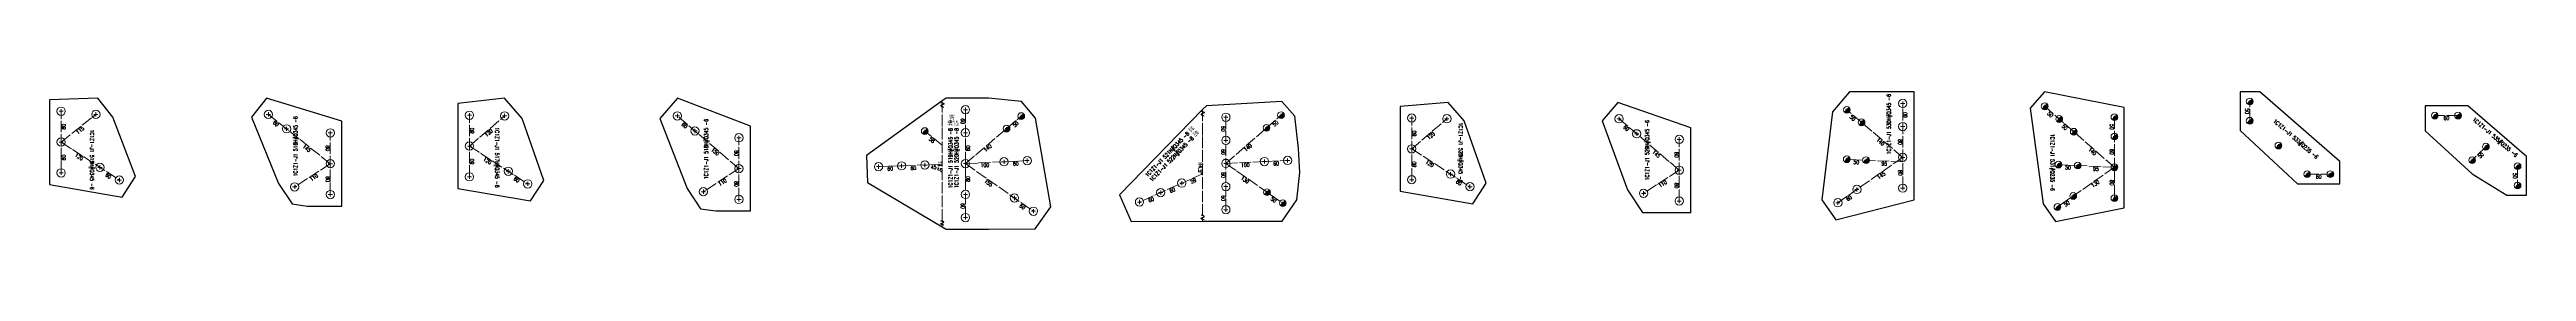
# Model space of a CAD drawing. Header units: millimetres. Extents: x 30 to 11727, y -2744 to 50.
# Drawn here: x 131 to 6539, y -2744 to -2388 of the extents above; entities that cross this region are included whole.
import ezdxf
from ezdxf.enums import TextEntityAlignment as Align

# ---------------------------------------------------------------- set-up
doc = ezdxf.new("R2010")
doc.units = ezdxf.units.MM
doc.header["$LTSCALE"] = 20
doc.linetypes.add('DASHDOT2X', pattern=[1.75, 1.5, -0.125, 0, -0.125])
for name, color, linetype, lineweight in [('1', 7, 'Continuous', 25), ('11', 1, 'Continuous', 13), ('12', 7, 'Continuous', 13), ('4', 4, 'Continuous', 18), ('5', 7, 'Continuous', 13), ('7', 3, 'DASHDOT2X', 13), ('8', 6, 'DASHDOT2X', 13)]:
    doc.layers.add(name, color=color, linetype=linetype, lineweight=lineweight)
doc.styles.get("Standard").update_dxf_attribs({"font": 'simplex', "width": 0.7, "bigfont": 'gbhzfs.shx'})

# ---------------------------------------------------------------- blocks, each defined once
blk = doc.blocks.new('M20')
for p, q in [((-0.5, 0), (0.5, 0)), ((0, -0.5), (0, 0.5))]:
    blk.add_line(p, q)
blk.add_circle((0, 0), 1)
blk = doc.blocks.new('M16')
for p, q in [((-0.71, -0.71), (0.71, 0.71)), ((-0.4, 0), (0.4, 0)), ((0, 0.4), (0, -0.4))]:
    blk.add_line(p, q)
blk.add_circle((0, 0), 1)
for radius in [0.8, 0.6, 0.4, 0.2]:
    blk.add_arc((0, 0), radius, 225, 45)

msp = doc.modelspace()

# ---------------------------------------------------------------- linework, layer by layer
at = {"layer": '1'}
for p, q in [((255.5, -2404.2), (130.9, -2408.2)), ((130.9, -2408.2), (130.9, -2628.2)), ((294.8, -2453.4), (255.5, -2404.2)), ((692.4, -2404.2), (653.1, -2453.4)), ((887.3, -2464.4), (692.4, -2404.2)), ((1308.3, -2404.2), (1187.3, -2418.5)), ((1187.3, -2418.5), (1187.3, -2638.5)), ((1353.9, -2457.4), (1308.3, -2404.2)), ((1755.2, -2404.2), (1709.6, -2457.4)), ((1944.5, -2477.1), (1755.2, -2404.2)), ((2440.5, -2411.5), (2244.5, -2553)), ((2450.5, -2404.2), (2440.5, -2411.5)), ((2560.5, -2404.2), (2450.5, -2404.2)), ((2645.8, -2413.3), (2560.5, -2404.2)), ((2682.1, -2455.9), (2645.8, -2413.3)), ((3114.2, -2434), (2898.8, -2655.6)), ((3124.2, -2423.8), (3114.2, -2434)), ((3319.3, -2413.2), (3124.2, -2423.8)), ((3352.3, -2450.8), (3319.3, -2413.2)), ((3749.3, -2415.4), (3625, -2425.9)), ((3625, -2425.9), (3625, -2645.9)), ((3790.4, -2463.2), (3749.3, -2415.4)), ((4188.4, -2415.4), (4147.4, -2463.2)), ((4377.2, -2481.2), (4188.4, -2415.4)), ((4787.9, -2387.9), (4743.7, -2439.6)), ((4955.4, -2387.9), (4787.9, -2387.9)), ((4955.4, -2667.9), (4955.4, -2387.9)), ((5292.3, -2387.9), (5255.4, -2430)), ((5255.4, -2430), (5289, -2678.2)), ((5498.1, -2428.7), (5292.3, -2387.9)), ((5498.1, -2688.7), (5498.1, -2428.7)), ((5849.1, -2387.9), (5798.1, -2387.9)), ((5798.1, -2387.9), (5798.1, -2487.9)), ((6056.7, -2568.5), (5849.1, -2387.9)), ((6387.1, -2424.5), (6277.1, -2424.5)), ((6277.1, -2424.5), (6277.1, -2489.5)), ((6539.1, -2555.9), (6387.1, -2424.5)), ((353.1, -2608), (294.8, -2453.4)), ((653.1, -2453.4), (723.7, -2625.9)), ((887.3, -2684.4), (887.3, -2464.4)), ((1409.6, -2618), (1353.9, -2457.4)), ((1709.6, -2457.4), (1780.9, -2638.4)), ((1944.5, -2697.1), (1944.5, -2477.1)), ((2721.1, -2686.4), (2682.1, -2455.9)), ((3362.5, -2534.6), (3352.3, -2450.8)), ((3847.4, -2625.3), (3790.4, -2463.2)), ((4147.4, -2463.2), (4213.5, -2642.5)), ((4377.2, -2701.2), (4377.2, -2481.2)), ((4743.7, -2439.6), (4715.9, -2668.4)), ((5798.1, -2487.9), (5946.7, -2626.5)), ((6277.1, -2489.5), (6398.4, -2600.7)), ((2244.5, -2553), (2247, -2623)), ((3365.5, -2597.5), (3362.5, -2534.6)), ((6539.1, -2655.9), (6539.1, -2555.9)), ((318.6, -2660.8), (353.1, -2608)), ((723.7, -2625.9), (758.2, -2678.6)), ((1375.2, -2670.7), (1409.6, -2618)), ((2247, -2623), (2440.5, -2738.3)), ((3358.2, -2668.2), (3365.5, -2597.5)), ((3813, -2678.1), (3847.4, -2625.3)), ((5946.7, -2626.5), (6056.7, -2626.5)), ((6056.7, -2626.5), (6056.7, -2568.5)), ((6398.4, -2600.7), (6488.1, -2655.9)), ((130.9, -2628.2), (318.6, -2660.8)), ((758.2, -2678.6), (797.3, -2684.4)), ((797.3, -2684.4), (887.3, -2684.4)), ((1187.3, -2638.5), (1375.2, -2670.7)), ((1780.9, -2638.4), (1815.2, -2691.2)), ((1815.2, -2691.2), (1854.5, -2697.1)), ((2680.9, -2743.7), (2721.1, -2686.4)), ((2898.8, -2655.6), (2929.5, -2724.1)), ((3319.5, -2723.7), (3358.2, -2668.2)), ((3625, -2645.9), (3813, -2678.1)), ((4213.5, -2642.5), (4251.8, -2701.2)), ((4715.9, -2668.4), (4752.1, -2720)), ((4752.1, -2720), (4955.4, -2667.9)), ((5289, -2678.2), (5321.1, -2724.1)), ((5321.1, -2724.1), (5498.1, -2688.7)), ((6488.1, -2655.9), (6539.1, -2655.9)), ((1854.5, -2697.1), (1944.5, -2697.1)), ((2440.5, -2738.3), (2450.5, -2744.2)), ((2450.5, -2744.2), (2560.5, -2744.2)), ((2560.5, -2744.2), (2680.9, -2743.7)), ((2929.5, -2724.1), (3114.2, -2723.9)), ((3114.2, -2723.9), (3319.5, -2723.7)), ((4251.8, -2701.2), (4377.2, -2701.2))]:
    msp.add_line(p, q, dxfattribs=at)
for points in [[(2436.5, -2415.5), (2444.5, -2419.5), (2436.5, -2423.5), (2444.5, -2427.5)], [(3110.2, -2438), (3118.2, -2442), (3110.2, -2446), (3118.2, -2450)], [(2444.5, -2734.3), (2436.5, -2730.3), (2444.5, -2726.3), (2436.5, -2722.3)], [(3118.2, -2719.9), (3110.2, -2715.9), (3118.2, -2711.9), (3110.2, -2707.9)]]:
    msp.add_spline(points, degree=3, dxfattribs=at)
at = {"layer": '7'}
for p, q in [((2500.5, -2714.2), (2500.5, -2434.2)), ((4925.4, -2557.9), (4780.9, -2434.5)), ((4925.4, -2637.9), (4925.4, -2417.9)), ((5473.1, -2583.7), (5292.7, -2425.4)), ((5823.1, -2462.9), (5823.1, -2412.9)), ((160.9, -2598.2), (160.9, -2438.2)), ((160.9, -2518.2), (250.8, -2446.4)), ((857.3, -2574.4), (697.1, -2446.4)), ((857.3, -2654.4), (857.3, -2494.4)), ((1217.3, -2608.5), (1217.3, -2448.5)), ((1217.3, -2528.5), (1308.4, -2450.3)), ((1914.5, -2587.1), (1755.2, -2450.3)), ((2440.4, -2526), (2395.2, -2489.7)), ((2500.5, -2574.2), (2644.9, -2450.8)), ((3174.2, -2573.8), (3317, -2448.5)), ((3174.2, -2453.8), (3174.2, -2693.8)), ((3655, -2615.9), (3655, -2455.9)), ((3655, -2535.9), (3746.1, -2457.7)), ((4347.2, -2591.2), (4191.6, -2457.7)), ((5473.1, -2453.7), (5473.1, -2663.7)), ((6362.1, -2449.5), (6302.1, -2449.5)), ((160.9, -2518.2), (311.6, -2616.7)), ((1217.3, -2528.5), (1368.1, -2626.7)), ((1914.5, -2667.1), (1914.5, -2507.1)), ((3655, -2535.9), (3805.8, -2634.1)), ((4347.2, -2671.2), (4347.2, -2511.2)), ((4925.4, -2557.9), (4757.7, -2675.7)), ((4925.4, -2569.9), (4780.6, -2562.9)), ((6434.2, -2530.2), (6398.6, -2565.3)), ((857.3, -2574.4), (765.2, -2634.6)), ((1914.5, -2587.1), (1822.4, -2647.1)), ((2440.5, -2576.3), (2275.6, -2582)), ((2500.5, -2574.2), (2660.3, -2566.5)), ((2500.5, -2574.2), (2676.4, -2697.8)), ((3114.2, -2600.7), (2950.8, -2673.9)), ((3174.2, -2573.8), (3334, -2566)), ((3174.2, -2573.8), (3321.7, -2676.8)), ((4347.2, -2591.2), (4255, -2651.3)), ((5473.1, -2583.7), (5325.6, -2686.8)), ((5473.1, -2583.7), (5328.3, -2576.7)), ((5971.7, -2601.5), (6031.7, -2601.5)), ((6516.1, -2580.9), (6516.1, -2630.9))]:
    msp.add_line(p, q, dxfattribs=at)
at = {"layer": '8'}
for p, q in [((2440.5, -2411.5), (2440.5, -2738.3)), ((3114.2, -2434), (3114.2, -2723.9))]:
    msp.add_line(p, q, dxfattribs=at)

# ---------------------------------------------------------------- block references
at = {"layer": '5'}
for name, p, xscale, yscale, zscale in [('M20', (160.9, -2438.2), 10.75, 10.75, 10.75), ('M20', (2500.5, -2434.2), 10.75, 10.75, 10.75), ('M16', (4780.9, -2434.5), 8.75, 8.75, 8.75), ('M20', (4925.4, -2417.9), 10.75, 10.75, 10.75), ('M16', (5292.7, -2425.4), 8.75, 8.75, 8.75), ('M16', (5823.1, -2412.9), 8.75, 8.75, 8.75), ('M20', (250.8, -2446.4), 10.75, 10.75, 10.75), ('M20', (697.1, -2446.4), 10.75, 10.75, 10.75), ('M20', (744, -2483.9), 10.75, 10.75, 10.75), ('M20', (857.3, -2494.4), 10.75, 10.75, 10.75), ('M20', (1217.3, -2448.5), 10.75, 10.75, 10.75), ('M20', (1308.4, -2450.3), 10.75, 10.75, 10.75), ('M20', (1755.2, -2450.3), 10.75, 10.75, 10.75), ('M20', (1800.7, -2489.4), 10.75, 10.75, 10.75), ('M20', (1914.5, -2507.1), 10.75, 10.75, 10.75), ('M16', (2395.2, -2489.7), 8.75, 8.75, 8.75), ('M20', (2500.5, -2494.2), 10.75, 10.75, 10.75), ('M16', (2606.9, -2483.3), 8.75, 8.75, 8.75), ('M16', (2644.9, -2450.8), 8.75, 8.75, 8.75), ('M20', (3174.2, -2453.8), 10.75, 10.75, 10.75), ('M16', (3279.4, -2481.4), 8.75, 8.75, 8.75), ('M16', (3317, -2448.5), 8.75, 8.75, 8.75), ('M20', (3655, -2455.9), 10.75, 10.75, 10.75), ('M20', (3746.1, -2457.7), 10.75, 10.75, 10.75), ('M20', (4191.6, -2457.7), 10.75, 10.75, 10.75), ('M20', (4237.1, -2496.8), 10.75, 10.75, 10.75), ('M16', (4819, -2467), 8.75, 8.75, 8.75), ('M20', (4925.4, -2477.9), 10.75, 10.75, 10.75), ('M16', (5330.3, -2458.4), 8.75, 8.75, 8.75), ('M16', (5367.9, -2491.4), 8.75, 8.75, 8.75), ('M16', (5473.1, -2453.7), 8.75, 8.75, 8.75), ('M16', (5473.1, -2503.7), 8.75, 8.75, 8.75), ('M16', (5823.1, -2462.9), 8.75, 8.75, 8.75), ('M16', (6302.1, -2449.5), 8.75, 8.75, 8.75), ('M16', (6362.1, -2449.5), 8.75, 8.75, 8.75), ('M20', (160.9, -2518.2), 10.75, 10.75, 10.75), ('M20', (1217.3, -2528.5), 10.75, 10.75, 10.75), ('M20', (2600.3, -2569.4), 10.75, 10.75, 10.75), ('M20', (2660.3, -2566.5), 10.75, 10.75, 10.75), ('M20', (3174.2, -2513.8), 10.75, 10.75, 10.75), ('M20', (3174.2, -2573.8), 10.75, 10.75, 10.75), ('M20', (3274, -2568.9), 10.75, 10.75, 10.75), ('M20', (3334, -2566), 10.75, 10.75, 10.75), ('M20', (3655, -2535.9), 10.75, 10.75, 10.75), ('M20', (4347.2, -2511.2), 10.75, 10.75, 10.75), ('M16', (4780.6, -2562.9), 8.75, 8.75, 8.75), ('M16', (4830.5, -2565.3), 8.75, 8.75, 8.75), ('M20', (4925.4, -2557.9), 10.75, 10.75, 10.75), ('M16', (5897.4, -2527.3), 8.75, 8.75, 8.75), ('M16', (6398.6, -2565.3), 8.75, 8.75, 8.75), ('M16', (6434.2, -2530.2), 8.75, 8.75, 8.75), ('M20', (160.9, -2598.2), 10.75, 10.75, 10.75), ('M20', (261.3, -2583.9), 10.75, 10.75, 10.75), ('M20', (311.6, -2616.7), 10.75, 10.75, 10.75), ('M20', (765.2, -2634.6), 10.75, 10.75, 10.75), ('M20', (857.3, -2574.4), 10.75, 10.75, 10.75), ('M20', (1217.3, -2608.5), 10.75, 10.75, 10.75), ('M20', (1317.8, -2594), 10.75, 10.75, 10.75), ('M20', (1368.1, -2626.7), 10.75, 10.75, 10.75), ('M20', (1914.5, -2587.1), 10.75, 10.75, 10.75), ('M20', (2275.6, -2582), 10.75, 10.75, 10.75), ('M20', (2335.5, -2579.9), 10.75, 10.75, 10.75), ('M20', (2395.5, -2577.8), 10.75, 10.75, 10.75), ('M20', (2500.5, -2574.2), 10.75, 10.75, 10.75), ('M20', (3060.3, -2624.8), 10.75, 10.75, 10.75), ('M20', (3174.2, -2633.8), 10.75, 10.75, 10.75), ('M20', (3655, -2615.9), 10.75, 10.75, 10.75), ('M20', (3755.6, -2601.4), 10.75, 10.75, 10.75), ('M20', (3805.8, -2634.1), 10.75, 10.75, 10.75), ('M20', (4347.2, -2591.2), 10.75, 10.75, 10.75), ('M20', (4925.4, -2637.9), 10.75, 10.75, 10.75), ('M16', (5328.3, -2576.7), 8.75, 8.75, 8.75), ('M16', (5378.2, -2579.1), 8.75, 8.75, 8.75), ('M16', (5473.1, -2583.7), 8.75, 8.75, 8.75), ('M16', (5971.7, -2601.5), 8.75, 8.75, 8.75), ('M16', (6031.7, -2601.5), 8.75, 8.75, 8.75), ('M16', (6516.1, -2580.9), 8.75, 8.75, 8.75), ('M16', (6516.1, -2630.9), 8.75, 8.75, 8.75), ('M20', (857.3, -2654.4), 10.75, 10.75, 10.75), ('M20', (1822.4, -2647.1), 10.75, 10.75, 10.75), ('M20', (1914.5, -2667.1), 10.75, 10.75, 10.75), ('M20', (2500.5, -2654.2), 10.75, 10.75, 10.75), ('M20', (2627.3, -2663.3), 10.75, 10.75, 10.75), ('M20', (2676.4, -2697.8), 10.75, 10.75, 10.75), ('M20', (2950.8, -2673.9), 10.75, 10.75, 10.75), ('M20', (3005.6, -2649.4), 10.75, 10.75, 10.75), ('M20', (3174.2, -2693.8), 10.75, 10.75, 10.75), ('M16', (3280.7, -2648.2), 8.75, 8.75, 8.75), ('M16', (3321.7, -2676.8), 8.75, 8.75, 8.75), ('M20', (4255, -2651.3), 10.75, 10.75, 10.75), ('M20', (4347.2, -2671.2), 10.75, 10.75, 10.75), ('M20', (4757.7, -2675.7), 10.75, 10.75, 10.75), ('M20', (4806.8, -2641.2), 10.75, 10.75, 10.75), ('M16', (5325.6, -2686.8), 8.75, 8.75, 8.75), ('M16', (5366.6, -2658.2), 8.75, 8.75, 8.75), ('M16', (5473.1, -2663.7), 8.75, 8.75, 8.75), ('M20', (2500.5, -2714.2), 10.75, 10.75, 10.75)]:
    msp.add_blockref(name, p, dxfattribs=dict(at, xscale=xscale, yscale=yscale, zscale=zscale))

# ---------------------------------------------------------------- texts
at = {"layer": '11', "width": 0.7}
for s, rotation, p in [('50', 270, (5821.6, -2437.9)), ('80', 90, (162.4, -2478.2)), ('115', 38.63181, (206.8, -2483.5)), ('60', 321.36827, (719.6, -2466.3)), ('80', 90, (1218.8, -2488.5)), ('120', 40.63091, (1263.8, -2490.5)), ('60', 319.36917, (1777, -2471)), ('60', 270, (2499, -2464.2)), ('50', 40.49902, (2626.9, -2468.2)), ('60', 270, (3172.7, -2483.8)), ('50', 41.25231, (3299.2, -2466.1)), ('80', 90, (3656.5, -2495.9)), ('120', 40.63091, (3701.5, -2497.9)), ('60', 319.36917, (4213.4, -2478.4)), ('50', 319.50098, (4799, -2451.9)), ('60', 90, (4926.9, -2447.9)), ('50', 318.74769, (5310.5, -2443.1)), ('50', 318.74769, (5348.1, -2476)), ('50', 270, (5471.6, -2478.7)), ('80', 90, (162.4, -2558.2)), ('120', 326.8214, (210.3, -2552.3)), ('145', 321.36827, (799.7, -2530.3)), ('80', 270, (855.8, -2534.4)), ('120', 326.92492, (1266.7, -2562.5)), ('150', 319.36917, (1856.6, -2539.4)), ('80', 270, (1913, -2547.1)), ('58', 321.23868, (2416.9, -2509)), ('80', 90, (2502, -2534.2)), ('140', 40.49892, (2554.7, -2529.9)), ('60', 270, (3172.7, -2543.8)), ('140', 41.25475, (3227.8, -2528.7)), ('145', 319.36917, (4291.2, -2545.1)), ('80', 270, (4345.7, -2551.2)), ('140', 319.50098, (4871.2, -2513.6)), ('80', 270, (4923.9, -2517.9)), ('140', 318.74769, (5419.5, -2538.7)), ('80', 270, (5471.6, -2543.7)), ('50', 44.58272, (6417.5, -2548.8)), ('60', 326.8214, (285.6, -2601.6)), ('110', 33.18563, (812.1, -2605.7)), ('80', 270, (855.8, -2614.4)), ('80', 90, (1218.8, -2568.5)), ('60', 326.92492, (1342.1, -2611.6)), ('110', 33.08066, (1869.3, -2618.4)), ('80', 270, (1913, -2627.1)), ('60', 1.97057, (2305.6, -2582.4)), ('60', 1.97057, (2365.6, -2580.4)), ('45', 1.97057, (2418, -2578.6)), ('80', 90, (2502, -2614.2)), ('100', 2.77832, (2550.5, -2573.3)), ('155', 324.92582, (2563, -2620)), ('60', 2.77832, (2630.4, -2569.4)), ('59', 24.16155, (3087.9, -2614.1)), ('60', 270, (3172.7, -2603.8)), ('130', 325.05764, (3226.6, -2612.2)), ('100', 2.77832, (3224.2, -2572.8)), ('60', 2.77832, (3304.1, -2569)), ('80', 90, (3656.5, -2575.9)), ('120', 326.92492, (3704.5, -2569.9)), ('60', 326.92492, (3779.9, -2619)), ('110', 33.08066, (4301.9, -2622.5)), ('80', 270, (4345.7, -2631.2)), ('50', 357.22168, (4805.5, -2565.6)), ('145', 35.07889, (4866.9, -2600.8)), ('95', 357.22168, (4877.9, -2569.1)), ('80', 270, (4923.9, -2597.9)), ('50', 357.22168, (5353.2, -2579.4)), ('130', 34.94927, (5420.7, -2622.2)), ('95', 357.22168, (5425.6, -2582.9)), ('80', 270, (5471.6, -2623.7)), ('50', 270, (6514.6, -2605.9)), ('60', 270, (2499, -2684.2)), ('60', 324.92582, (2651, -2681.8)), ('60', 24.16155, (2978.8, -2663)), ('60', 24.16155, (3033.6, -2638.5)), ('60', 270, (3172.7, -2663.8)), ('50', 325.05764, (3300.4, -2663.8)), ('60', 35.07418, (4783.1, -2659.7)), ('50', 34.94237, (5346.9, -2673.7))]:
    msp.add_text(s, height=10, rotation=rotation, dxfattribs=at).set_placement(p, align=Align.TOP_CENTER)
for p in [(6332.1, -2451), (6001.7, -2603)]:
    msp.add_text('60', height=10, dxfattribs=at).set_placement(p, align=Align.TOP_CENTER)
at = {"layer": '12', "width": 0.7}
for s, rotation, p in [('1C1Z1-J1 530H#Q345 -6 ', 90, (4897.5, -2549.9)), ('1C1Z1-J1 515H#Q345 -6 ', 270, (232.9, -2485.7)), ('1C1Z1-J1 516H#Q345 -6 ', 90, (775.1, -2607.4)), ('1C1Z1-J1 517H#Q345 -6 ', 270, (1281.1, -2480.2)), ('1C1Z1-J1 518H#Q345 -6 ', 90, (1837.9, -2614.5)), ('1C1Z1-J1 528H#Q345 -6 ', 270, (3773.9, -2467.4)), ('1C1Z1-J1 529H#Q345 -6 ', 90, (4272.4, -2617.6))]:
    msp.add_text(s, height=10, rotation=rotation, dxfattribs=at).set_placement(p, align=Align.BOTTOM_LEFT)
for s, rotation, p in [('1C1Z1-J1 519H#Q345 -8 反曲', 90, (2456.8, -2638.2)), ('试合用', 90, (2461.4, -2466.2)), ('1C1Z1-J1 520H#Q345 -8 正曲', 90, (2472.3, -2637.8)), ('1C1Z1-J1 531#Q235 -6 ', 270, (5318.1, -2496.8)), ('1C1Z1-J1 533#Q235 -6 ', 318.9786, (5889.8, -2457.7)), ('1C1Z1-J1 535#Q235 -6 ', 319.15343, (6405.5, -2453.6)), ('1C1Z1-J1 521H#Q345 -8 反曲', 45.81627, (2964.4, -2602.5)), ('1C1Z1-J1 522H#Q345 -8 正曲', 45.81627, (2975.8, -2614.5))]:
    msp.add_text(s, height=10, rotation=rotation, dxfattribs=at).set_placement(p, align=Align.TOP_LEFT)
at = {"layer": '4', "width": 0.7}
for p in [(2439.5, -2596.9), (3113.2, -2601)]:
    msp.add_text('曲4.5°', height=10, rotation=270, dxfattribs=at).set_placement(p, align=Align.TOP_RIGHT)

doc.saveas('drawing.dxf')
